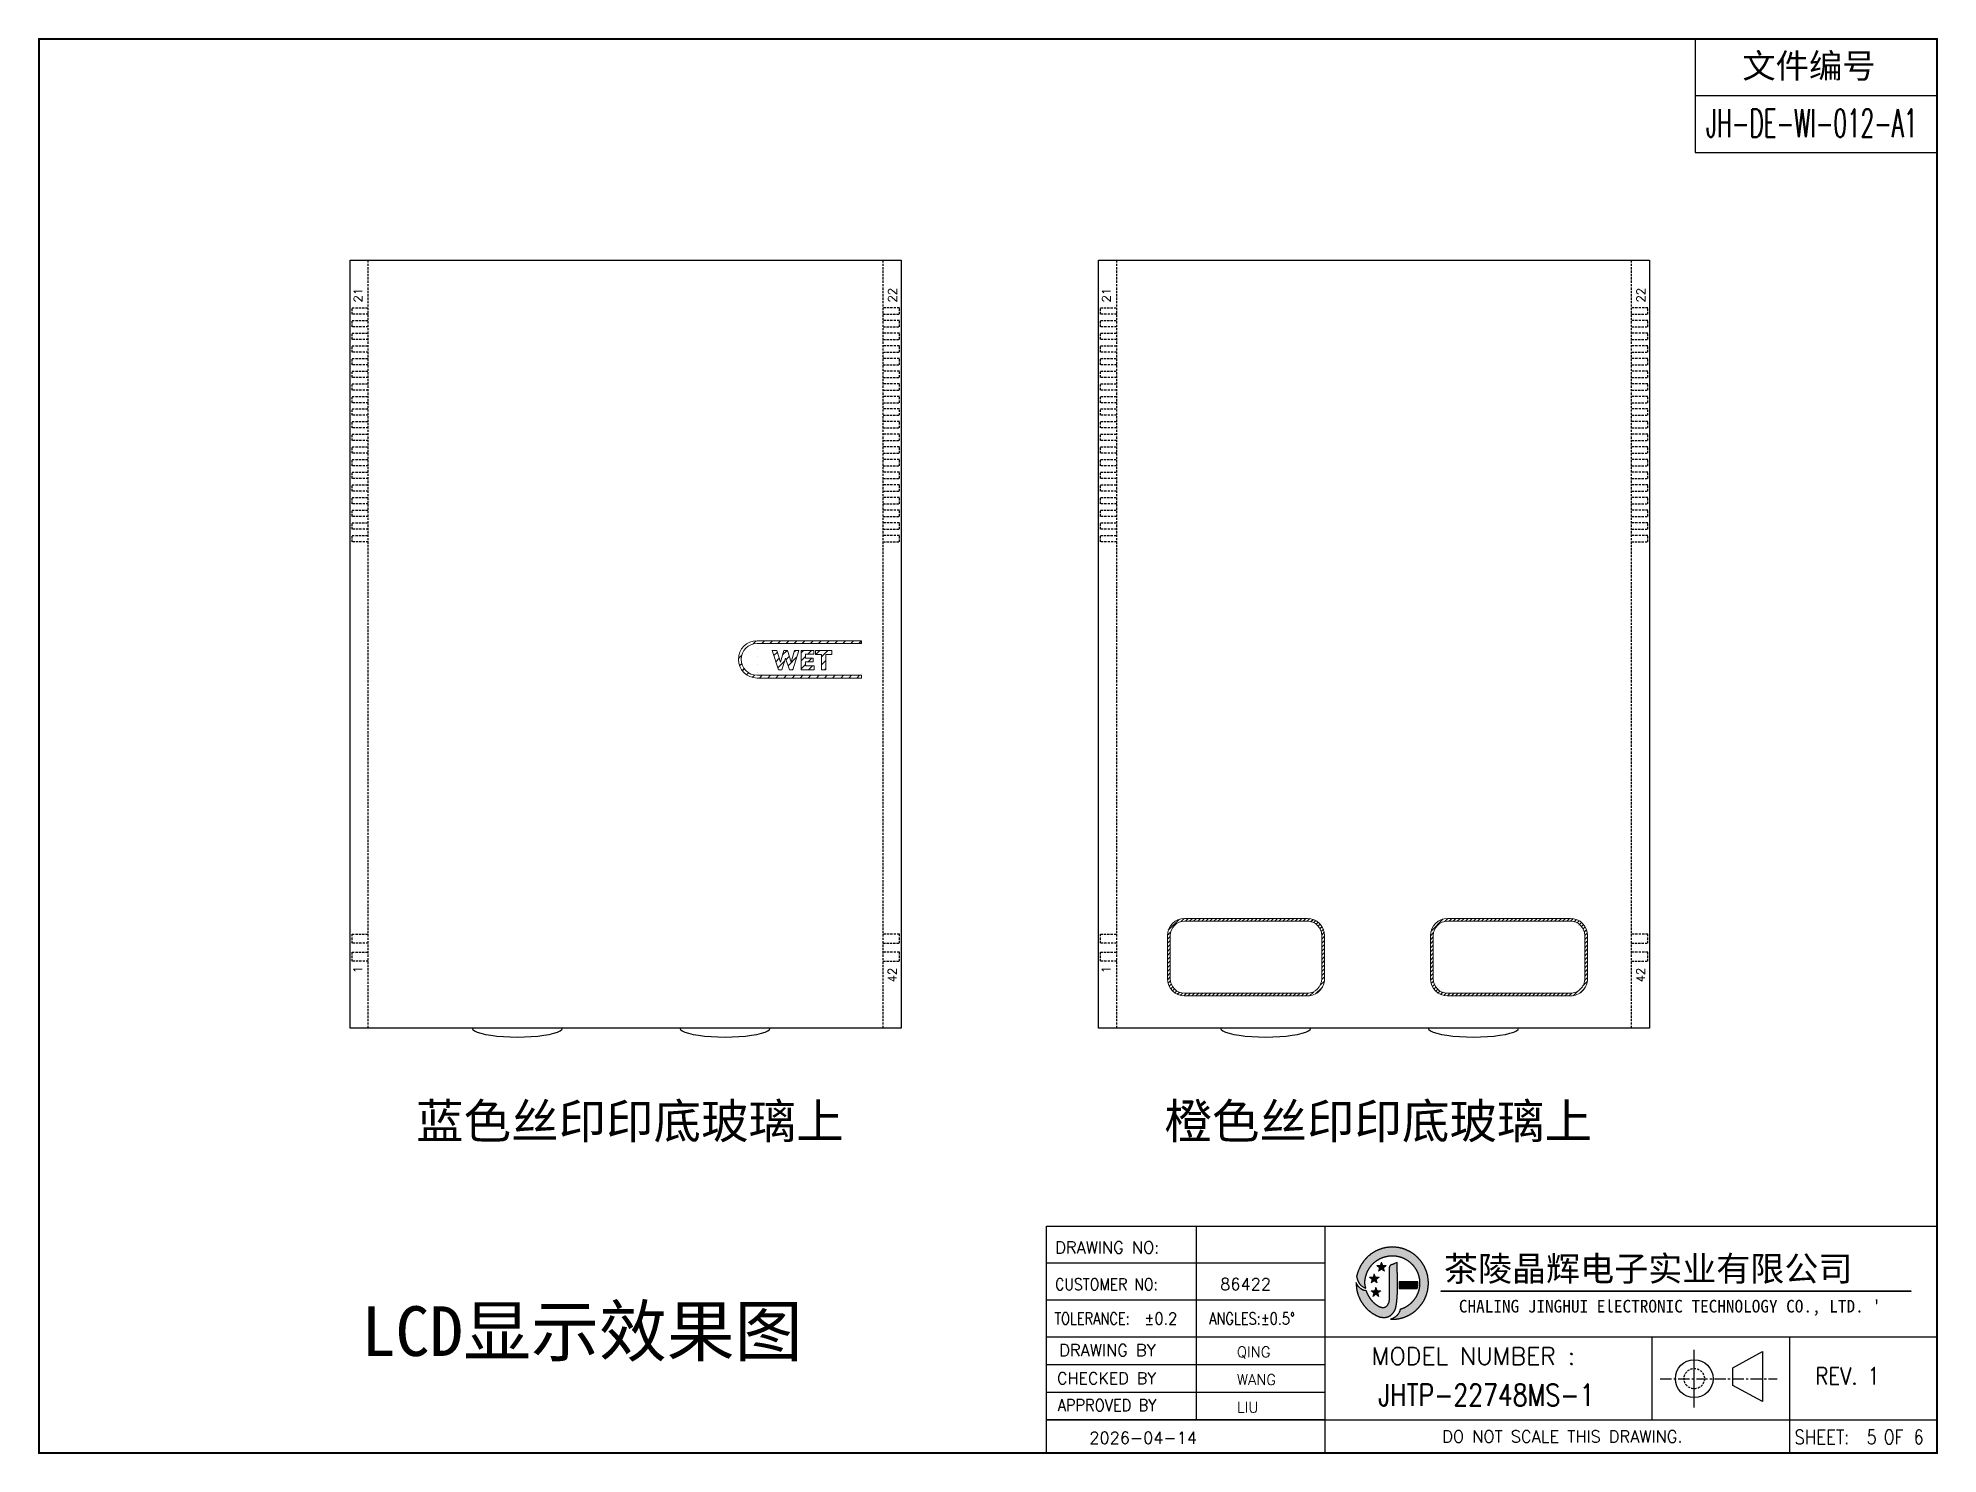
# Model space of a CAD drawing. Header units: millimetres. Extents: x 426 to 1899, y -1707 to -647.
# Drawn here: x 1433.9 to 1644.2, y -924.1 to -767.3 of the extents above; entities that cross this region are included whole.
import ezdxf
from ezdxf.enums import TextEntityAlignment as Align

# ---------------------------------------------------------------- set-up
doc = ezdxf.new("R2010")
doc.units = ezdxf.units.MM
doc.linetypes.add('CENTER', pattern=[2, 1.25, -0.25, 0.25, -0.25])
doc.linetypes.add('HIDDEN', pattern=[0.375, 0.25, -0.125])
for name, color, linetype in [('C', 1, 'Continuous'), ('SEG', 42, 'Continuous'), ('SPEC', 2, 'Continuous'), ('SY', 5, 'Continuous'), ('触摸键', 6, 'Continuous')]:
    doc.layers.add(name, color=color, linetype=linetype)
doc.styles.add('1', font='simhei_0.ttf', dxfattribs={"height": 3})
doc.styles.add('4534', font='simhei_0.ttf')
doc.styles.add('ROMANS', font='ROMANS.shx', dxfattribs={"bigfont": 'AllInOneBig.shx'})
doc.styles.add('样式 1', font='simhei_0.ttf')

msp = doc.modelspace()

# ---------------------------------------------------------------- texts
at = {"style": 'ROMANS'}
for s, height, p in [('22', 0.9457, (1528.461, -795.788)), ('22', 0.9457, (1611.33, -795.788)), ('21', 0.9457, (1469.284, -795.788)), ('21', 0.9457, (1552.153, -795.788)), ('1', 0.946, (1469.265, -870.473)), ('42', 0.9457, (1528.442, -871.073)), ('1', 0.946, (1552.134, -870.473)), ('42', 0.9457, (1611.311, -871.073))]:
    msp.add_text(s, height=height, rotation=90, dxfattribs=at).set_placement(p, align=Align.MIDDLE)
at = {"layer": 'SPEC', "color": 120}
for s, height, style, p in [('文件编号', 2.706, '样式 1', (1622.574, -771.752)), ('86422', 1.3123, 'ROMANS', (1564.755, -905.939)), ('QING', 1.1873, 'ROMANS', (1566.605, -913.393)), ('WANG', 1.1873, 'ROMANS', (1566.605, -916.455)), ('LIU', 1.1873, 'ROMANS', (1566.605, -919.518)), ('2026-04-14', 1.3123, 'ROMANS', (1550.264, -922.958))]:
    msp.add_text(s, height=height, dxfattribs=dict(at, style=style)).set_placement(p)
at = {"layer": 'SPEC', "color": 120, "style": 'ROMANS', "width": 0.519641}
msp.add_text('JH-DE-WI-012-A1', height=3.12, dxfattribs=at).set_placement((1618.568, -778.308), (1641.961, -778.308), align=Align.FIT)
at = {"layer": 'SPEC', "lineweight": 30, "style": '4534'}
for s, height, p in [('蓝色丝印印底玻璃上', 3.8563, (1475.714, -889.165)), ('橙色丝印印底玻璃上', 3.8563, (1558.583, -889.165)), ('LCD显示效果图', 5.509, (1469.692, -913.247))]:
    msp.add_text(s, height=height, dxfattribs=at).set_placement(p)
at = {"layer": 'SPEC', "style": 'ROMANS'}
for s, height, p in [('DRAWING NO:', 1.3123, (1546.49, -901.88)), ('DRAWING BY', 1.3123, (1546.934, -913.265)), ('MODEL NUMBER :', 1.9179, (1581.529, -914.211)), ('DO NOT SCALE THIS DRAWING.', 1.3123, (1589.342, -922.812))]:
    msp.add_text(s, height=height, dxfattribs=at).set_placement(p)
for s, height, width, p in [('CUSTOMER NO:', 1.3123, 0.86, (1546.49, -905.963)), ('TOLERANCE:', 1.3123, 0.8, (1546.418, -909.76)), ('%%P0.2', 1.3123, 0.9, (1556.357, -909.76)), ('ANGLES:%%P0.5%%D', 1.3123, 0.8, (1563.534, -909.76)), ('CHECKED BY', 1.3123, 0.98, (1546.695, -916.367)), ('APPROVED BY', 1.3123, 0.9, (1546.755, -919.356)), ('SHEET:', 1.5748, 0.85, (1628.344, -923.007)), ('OF', 1.5748, 0.8, (1638.239, -923.007))]:
    msp.add_text(s, height=height, dxfattribs=dict(at, width=width)).set_placement(p)
at = {"layer": 'SPEC', "color": 120, "style": 'ROMANS'}
for s, height, width, p in [('REV. 1', 1.8897, 0.85, (1630.646, -916.398)), ('JHTP-22748MS-1', 2.39738, 0.8, (1582.272, -918.753)), ('5', 1.575, 0.8, (1636.356, -923.007)), ('6', 1.575, 0.8, (1641.549, -923.007))]:
    msp.add_text(s, height=height, dxfattribs=dict(at, width=width)).set_placement(p)

# ---------------------------------------------------------------- blocks, each defined once
blk = doc.blocks.new('3')
h = blk.add_hatch(color=150)
h.set_gradient(color1=(59, 131, 247), color2=(30, 113, 246), rotation=15, tint=0.18, name='INVCYLINDER')
edge = h.paths.add_edge_path()
edge.add_spline(control_points=[(5.76, 2.63), (5.82, 2.67), (6.5, 3.36), (6.69, 3.77), (6.96, 4.3), (7.1, 4.88), (7.1, 5.47), (7.1, 5.57), (7.1, 5.68), (7.09, 5.79), (7.01, 6.7), (6.59, 7.55), (5.91, 8.18), (5.23, 8.81), (4.34, 9.16), (3.41, 9.16), (1.74, 9.16), (0.33, 8.04), (-0.13, 6.52), (-0.13, 6.52), (-0.23, 6.19), (-0.23, 6.19), (-0.21, 6.08), (-0.19, 5.79), (0.1, 5.36), (0.24, 5.16), (0.52, 5.04), (0.72, 4.95), (0.62, 5.17), (0.61, 5.49), (0.62, 5.63), (0.7, 7.11), (1.93, 8.27), (3.41, 8.27), (4.03, 8.27), (4.62, 8.07), (5.11, 7.7), (5.42, 7.46), (5.69, 7.14), (5.88, 6.8), (6.07, 6.44), (6.18, 6.03), (6.21, 5.62), (6.21, 5.57), (6.21, 5.52), (6.21, 5.47), (6.21, 5.28), (6.19, 5.1), (6.16, 4.91), (6.16, 4.91), (6.15, 4.91), (6.15, 4.91), (5.97, 4), (5.35, 3.24), (4.49, 2.88), (4.39, 2.85), (4.31, 2.81), (4.22, 2.79), (4.18, 2.61), (4.01, 2), (3.24, 1.78), (3.3, 1.78), (3.36, 1.78), (3.41, 1.78), (4.27, 1.78), (5.1, 2.08), (5.76, 2.63)], knot_values=[0, 0, 0, 0, 1, 1, 1, 2, 2, 2, 3, 3, 3, 4, 4, 4, 5, 5, 5, 6, 6, 6, 7, 7, 7, 8, 8, 8, 9, 9, 9, 10, 10, 10, 11, 11, 11, 12, 12, 12, 13, 13, 13, 14, 14, 14, 15, 15, 15, 16, 16, 16, 17, 17, 17, 18, 18, 18, 19, 19, 19, 20, 20, 20, 21, 21, 21, 22, 22, 22, 22], degree=3, periodic=0)
h = blk.add_hatch(color=150)
h.set_gradient(color1=(44, 122, 246), color2=(30, 113, 246), rotation=15, tint=0.18, name='INVCYLINDER')
edge = h.paths.add_edge_path()
edge.add_spline(control_points=[(3.65, 2.68), (3.65, 2.68), (3.65, 2.68), (3.65, 2.68), (3.65, 2.68), (3.66, 2.69), (3.66, 2.69), (3.7, 2.79), (3.73, 2.87), (3.75, 2.92), (3.75, 2.93), (3.76, 2.95), (3.76, 2.96), (3.76, 2.96), (3.76, 2.97), (3.76, 2.97), (3.8, 3.08), (3.82, 3.22), (3.85, 3.39), (3.85, 3.39), (3.85, 3.4), (3.85, 3.4), (3.88, 3.6), (3.9, 3.82), (3.91, 4.08), (3.91, 4.08), (3.91, 4.11), (3.91, 4.11), (3.93, 4.37), (3.94, 4.64), (3.94, 4.91), (3.94, 5.15), (3.94, 5.39), (3.94, 5.62), (3.94, 6), (3.93, 6.37), (3.92, 6.66), (3.92, 6.94), (3.91, 7.16), (3.91, 7.28), (3.91, 7.28), (3.92, 7.59), (3.92, 7.59), (3.92, 7.59), (3.64, 7.47), (3.64, 7.47), (3.6, 7.45), (3.56, 7.43), (3.53, 7.41), (3.5, 7.4), (3.45, 7.38), (3.44, 7.38), (3.32, 7.37), (3.11, 7.3), (3.11, 7), (3.11, 7), (3.11, 6.72), (3.11, 6.72), (3.11, 6.3), (3.11, 5.48), (3.11, 4.82), (3.11, 4.36), (3.11, 4.04), (3.1, 3.9), (3.1, 3.86), (3.1, 3.84), (3.1, 3.83), (3.07, 3.58), (3.02, 3.32), (2.85, 3.13), (2.74, 3.01), (2.61, 2.96), (2.46, 2.96), (2.32, 2.96), (2.17, 3.01), (2.01, 3.1), (1.5, 3.4), (1.12, 3.84), (0.85, 4.47), (0.82, 4.55), (0.79, 4.62), (0.76, 4.7), (0.25, 4.7), (-0.1, 5.2), (-0.1, 5.2), (-0.19, 5.32), (-0.24, 5.44), (-0.28, 5.54), (-0.28, 5.52), (-0.28, 5.49), (-0.28, 5.47), (-0.28, 3.93), (0.69, 2.54), (2.13, 2.01), (2.13, 2.01), (2.46, 1.95), (2.7, 1.97), (3.23, 2.02), (3.51, 2.4), (3.65, 2.68)], knot_values=[0, 0, 0, 0, 1, 1, 1, 2, 2, 2, 3, 3, 3, 4, 4, 4, 5, 5, 5, 6, 6, 6, 7, 7, 7, 8, 8, 8, 9, 9, 9, 10, 10, 10, 11, 11, 11, 12, 12, 12, 13, 13, 13, 14, 14, 14, 15, 15, 15, 16, 16, 16, 17, 17, 17, 18, 18, 18, 19, 19, 19, 20, 20, 20, 21, 21, 21, 22, 22, 22, 23, 23, 23, 24, 24, 24, 25, 25, 25, 26, 26, 26, 27, 27, 27, 28, 28, 28, 29, 29, 29, 30, 30, 30, 31, 31, 31, 32, 32, 32, 33, 33, 33, 33], degree=3, periodic=0)
h = blk.add_hatch(color=150)
h.set_gradient(color1=(40, 119, 246), color2=(10, 96, 235), centered=1, tint=0.79, name='SPHERICAL')
edge = h.paths.add_edge_path()
edge.add_spline(control_points=[(6.02, 5.62), (6.02, 5.62), (4.13, 5.62), (4.13, 5.62), (4.13, 5.39), (4.13, 5.15), (4.13, 4.91), (4.13, 4.91), (5.97, 4.91), (5.97, 4.91), (6, 5.1), (6.02, 5.28), (6.02, 5.47), (6.02, 5.52), (6.02, 5.57), (6.02, 5.62)], knot_values=[0, 0, 0, 0, 1, 1, 1, 2, 2, 2, 3, 3, 3, 4, 4, 4, 5, 5, 5, 5], degree=3, periodic=0)
h = blk.add_hatch(color=150)
h.set_gradient(color1=(59, 131, 247), color2=(30, 113, 246), rotation=15, tint=0.18, name='INVCYLINDER')
h.paths.add_polyline_path([(8.41, 4.61), (8.41, 4.68), (56.42, 4.68), (56.42, 4.61)])
at = {"layer": 'SEG', "true_color": 0xe50011}
h = blk.add_hatch(color=12, dxfattribs=at)
h.dxf.hatch_style = 2
h.paths.add_polyline_path([(2.3, 7.61), (2.43, 7.27), (2.79, 7.26), (2.5, 7.04), (2.6, 6.69), (2.3, 6.89), (2, 6.69), (2.1, 7.04), (1.82, 7.26), (2.18, 7.27)])
h = blk.add_hatch(color=12, dxfattribs=at)
h.dxf.hatch_style = 2
h.paths.add_polyline_path([(1.74, 5.05), (1.87, 4.71), (2.23, 4.69), (1.94, 4.47), (2.04, 4.12), (1.74, 4.33), (1.44, 4.12), (1.54, 4.47), (1.26, 4.69), (1.62, 4.71)])
at = {"layer": '触摸键', "true_color": 0xe50011}
h = blk.add_hatch(color=12, dxfattribs=at)
h.dxf.hatch_style = 2
h.paths.add_polyline_path([(1.57, 6.43), (1.7, 6.09), (2.06, 6.08), (1.78, 5.86), (1.88, 5.51), (1.57, 5.71), (1.27, 5.51), (1.37, 5.86), (1.09, 6.08), (1.45, 6.09)])
at = {"color": 152, "true_color": 0x0852c9}
for points in [[(5.76, 2.63), (5.79, 2.65), (5.81, 2.68), (5.84, 2.7), (5.86, 2.73), (5.89, 2.75), (5.91, 2.78), (5.94, 2.8), (5.96, 2.83), (5.99, 2.85), (6.01, 2.88), (6.04, 2.91), (6.06, 2.93), (6.08, 2.96), (6.11, 2.98), (6.13, 3.01), (6.15, 3.04), (6.18, 3.06), (6.2, 3.09), (6.22, 3.12), (6.25, 3.14), (6.27, 3.17), (6.29, 3.2), (6.32, 3.22), (6.34, 3.25), (6.36, 3.28), (6.38, 3.31), (6.4, 3.33), (6.43, 3.36), (6.45, 3.39), (6.47, 3.42), (6.49, 3.45), (6.51, 3.48), (6.53, 3.5), (6.55, 3.53), (6.57, 3.56), (6.59, 3.59), (6.61, 3.62), (6.63, 3.65), (6.64, 3.68), (6.66, 3.72), (6.67, 3.75), (6.69, 3.77), (6.7, 3.81), (6.72, 3.84), (6.73, 3.87), (6.75, 3.9), (6.76, 3.93), (6.78, 3.97), (6.79, 4), (6.81, 4.03), (6.82, 4.06), (6.83, 4.1), (6.85, 4.13), (6.86, 4.16), (6.87, 4.19), (6.88, 4.23), (6.9, 4.26), (6.91, 4.29), (6.92, 4.33), (6.93, 4.36), (6.94, 4.4), (6.95, 4.43), (6.96, 4.46), (6.97, 4.5), (6.98, 4.53), (6.99, 4.57), (7, 4.6), (7, 4.63), (7.01, 4.67), (7.02, 4.7), (7.03, 4.74), (7.03, 4.77), (7.04, 4.81), (7.05, 4.84), (7.05, 4.88), (7.06, 4.91), (7.06, 4.95), (7.07, 4.98), (7.07, 5.02), (7.08, 5.05), (7.08, 5.09), (7.08, 5.12), (7.09, 5.16), (7.09, 5.19), (7.09, 5.23), (7.09, 5.26), (7.1, 5.3), (7.1, 5.33), (7.1, 5.37), (7.1, 5.4), (7.1, 5.44), (7.1, 5.47), (7.1, 5.5), (7.1, 5.54), (7.1, 5.58), (7.1, 5.61), (7.1, 5.65), (7.09, 5.68), (7.09, 5.72), (7.09, 5.75), (7.09, 5.79), (7.09, 5.79), (7.08, 5.82), (7.08, 5.86), (7.08, 5.89), (7.07, 5.93), (7.07, 5.96), (7.06, 6), (7.06, 6.03), (7.05, 6.07), (7.05, 6.1), (7.04, 6.14), (7.03, 6.17), (7.03, 6.21), (7.02, 6.24), (7.01, 6.27), (7, 6.31), (7, 6.34), (6.99, 6.38), (6.98, 6.41), (6.97, 6.45), (6.96, 6.48), (6.95, 6.51), (6.94, 6.55), (6.93, 6.58), (6.92, 6.62), (6.91, 6.65), (6.9, 6.68), (6.88, 6.72), (6.87, 6.75), (6.86, 6.78), (6.85, 6.81), (6.83, 6.85), (6.82, 6.88), (6.81, 6.91), (6.79, 6.95), (6.78, 6.98), (6.76, 7.01), (6.75, 7.04), (6.73, 7.07), (6.72, 7.11), (6.7, 7.14), (6.69, 7.17), (6.67, 7.2), (6.65, 7.23), (6.64, 7.26), (6.62, 7.29), (6.6, 7.32), (6.58, 7.35), (6.57, 7.38), (6.55, 7.41), (6.53, 7.44), (6.51, 7.47), (6.49, 7.5), (6.47, 7.53), (6.45, 7.56), (6.43, 7.59), (6.41, 7.62), (6.39, 7.65), (6.37, 7.68), (6.35, 7.7), (6.32, 7.73), (6.3, 7.76), (6.28, 7.79), (6.26, 7.81), (6.24, 7.84), (6.21, 7.87), (6.19, 7.9), (6.17, 7.92), (6.14, 7.95), (6.12, 7.97), (6.1, 8), (6.07, 8.03), (6.05, 8.05), (6.02, 8.08), (6, 8.1), (5.97, 8.13), (5.95, 8.15), (5.92, 8.17), (5.91, 8.18), (5.89, 8.2), (5.86, 8.23), (5.83, 8.25), (5.81, 8.27), (5.78, 8.3), (5.75, 8.32), (5.73, 8.34), (5.7, 8.36), (5.67, 8.39), (5.64, 8.41), (5.61, 8.43), (5.59, 8.45), (5.56, 8.47), (5.53, 8.49), (5.5, 8.51), (5.47, 8.53), (5.44, 8.55), (5.41, 8.57), (5.38, 8.59), (5.35, 8.61), (5.32, 8.63), (5.29, 8.64), (5.26, 8.66), (5.23, 8.68), (5.2, 8.7), (5.17, 8.71), (5.14, 8.73), (5.11, 8.75), (5.07, 8.76), (5.04, 8.78), (5.01, 8.79), (4.98, 8.81), (4.95, 8.82), (4.91, 8.84), (4.88, 8.85), (4.85, 8.87), (4.82, 8.88), (4.78, 8.89), (4.75, 8.91), (4.72, 8.92), (4.69, 8.93), (4.65, 8.94), (4.62, 8.96), (4.59, 8.97), (4.55, 8.98), (4.52, 8.99), (4.48, 9), (4.45, 9.01), (4.42, 9.02), (4.38, 9.03), (4.35, 9.04), (4.31, 9.05), (4.28, 9.06), (4.25, 9.06), (4.21, 9.07), (4.18, 9.08), (4.14, 9.09), (4.11, 9.09), (4.07, 9.1), (4.04, 9.1), (4, 9.11), (3.97, 9.12), (3.93, 9.12), (3.9, 9.13), (3.86, 9.13), (3.83, 9.13), (3.79, 9.14), (3.76, 9.14), (3.72, 9.15), (3.69, 9.15), (3.65, 9.15), (3.62, 9.15), (3.58, 9.15), (3.55, 9.16), (3.51, 9.16), (3.48, 9.16), (3.44, 9.16), (3.41, 9.16), (3.38, 9.16), (3.34, 9.16), (3.3, 9.16), (3.27, 9.16), (3.23, 9.15), (3.2, 9.15), (3.16, 9.15), (3.13, 9.15), (3.09, 9.14), (3.06, 9.14), (3.02, 9.14), (2.99, 9.13), (2.95, 9.13), (2.92, 9.13), (2.88, 9.12), (2.85, 9.12), (2.81, 9.11), (2.78, 9.1), (2.74, 9.1), (2.71, 9.09), (2.67, 9.08), (2.64, 9.08), (2.61, 9.07), (2.57, 9.06), (2.54, 9.05), (2.5, 9.05), (2.47, 9.04), (2.43, 9.03), (2.4, 9.02), (2.37, 9.01), (2.33, 9), (2.3, 8.99), (2.26, 8.98), (2.23, 8.96), (2.2, 8.95), (2.16, 8.94), (2.13, 8.93), (2.1, 8.92), (2.07, 8.9), (2.03, 8.89), (2, 8.88), (1.97, 8.86), (1.94, 8.85), (1.9, 8.84), (1.87, 8.82), (1.84, 8.81), (1.81, 8.79), (1.78, 8.78), (1.74, 8.76), (1.71, 8.74), (1.68, 8.73), (1.65, 8.71), (1.62, 8.69), (1.59, 8.68), (1.56, 8.66), (1.53, 8.64), (1.5, 8.62), (1.47, 8.6), (1.44, 8.58), (1.41, 8.57), (1.38, 8.55), (1.35, 8.53), (1.32, 8.51), (1.29, 8.49), (1.26, 8.47), (1.23, 8.45), (1.2, 8.42), (1.18, 8.4), (1.15, 8.38), (1.12, 8.36), (1.09, 8.34), (1.07, 8.31), (1.04, 8.29), (1.01, 8.27), (0.99, 8.25), (0.96, 8.22), (0.93, 8.2), (0.91, 8.18), (0.88, 8.15), (0.86, 8.13), (0.83, 8.1), (0.8, 8.08), (0.78, 8.05), (0.76, 8.03), (0.73, 8), (0.71, 7.98), (0.68, 7.95), (0.66, 7.92), (0.64, 7.9), (0.61, 7.87), (0.59, 7.84), (0.57, 7.82), (0.55, 7.79), (0.52, 7.76), (0.5, 7.73), (0.48, 7.71), (0.46, 7.68), (0.44, 7.65), (0.42, 7.62), (0.4, 7.59), (0.38, 7.56), (0.36, 7.53), (0.34, 7.5), (0.32, 7.48), (0.3, 7.45), (0.28, 7.42), (0.26, 7.39), (0.24, 7.36), (0.22, 7.32), (0.21, 7.29), (0.19, 7.26), (0.17, 7.23), (0.16, 7.2), (0.14, 7.17), (0.12, 7.14), (0.11, 7.11), (0.09, 7.08), (0.08, 7.04), (0.06, 7.01), (0.05, 6.98), (0.03, 6.95), (0.02, 6.92), (0, 6.88), (-0.01, 6.85), (-0.02, 6.82), (-0.04, 6.78), (-0.05, 6.75), (-0.06, 6.72), (-0.07, 6.68), (-0.08, 6.65), (-0.09, 6.62), (-0.11, 6.58), (-0.12, 6.55), (-0.13, 6.52), (-0.13, 6.52), (-0.14, 6.48), (-0.15, 6.45), (-0.16, 6.42), (-0.17, 6.38), (-0.18, 6.35), (-0.19, 6.31), (-0.2, 6.28), (-0.21, 6.25), (-0.22, 6.21), (-0.23, 6.19), (-0.23, 6.16), (-0.22, 6.12), (-0.22, 6.09), (-0.21, 6.06), (-0.2, 6.02), (-0.19, 5.99), (-0.19, 5.95), (-0.18, 5.92), (-0.17, 5.88), (-0.15, 5.85), (-0.14, 5.82), (-0.13, 5.78), (-0.12, 5.75), (-0.1, 5.72), (-0.09, 5.69), (-0.07, 5.66), (-0.06, 5.62), (-0.04, 5.59), (-0.02, 5.56), (-0.01, 5.53), (0.01, 5.5), (0.03, 5.47), (0.05, 5.44), (0.07, 5.41), (0.09, 5.38), (0.1, 5.36), (0.12, 5.33), (0.15, 5.3), (0.17, 5.28), (0.2, 5.25), (0.22, 5.23), (0.25, 5.21), (0.28, 5.19), (0.31, 5.17), (0.33, 5.15), (0.36, 5.13), (0.4, 5.11), (0.43, 5.09), (0.46, 5.07), (0.49, 5.06), (0.52, 5.04), (0.55, 5.03), (0.58, 5.01), (0.62, 5), (0.65, 4.98), (0.68, 4.97), (0.71, 4.95), (0.72, 4.95), (0.7, 4.99), (0.69, 5.02), (0.68, 5.05), (0.67, 5.09), (0.66, 5.12), (0.65, 5.16), (0.65, 5.19), (0.64, 5.22), (0.63, 5.26), (0.63, 5.29), (0.63, 5.33), (0.62, 5.37), (0.62, 5.4), (0.62, 5.44), (0.62, 5.47), (0.62, 5.51), (0.62, 5.54), (0.62, 5.58), (0.62, 5.61), (0.62, 5.63), (0.62, 5.67), (0.62, 5.7), (0.62, 5.74), (0.63, 5.77), (0.63, 5.81), (0.64, 5.84), (0.64, 5.88), (0.65, 5.91), (0.65, 5.95), (0.66, 5.98), (0.67, 6.02), (0.67, 6.05), (0.68, 6.09), (0.69, 6.12), (0.7, 6.16), (0.7, 6.19), (0.71, 6.22), (0.72, 6.26), (0.73, 6.29), (0.74, 6.33), (0.76, 6.36), (0.77, 6.39), (0.78, 6.43), (0.79, 6.46), (0.8, 6.49), (0.82, 6.52), (0.83, 6.56), (0.84, 6.59), (0.86, 6.62), (0.87, 6.65), (0.89, 6.69), (0.9, 6.72), (0.92, 6.75), (0.94, 6.78), (0.95, 6.81), (0.97, 6.84), (0.99, 6.87), (1.01, 6.9), (1.02, 6.93), (1.04, 6.96), (1.06, 6.99), (1.08, 7.02), (1.1, 7.05), (1.12, 7.08), (1.14, 7.11), (1.16, 7.14), (1.18, 7.17), (1.21, 7.19), (1.23, 7.22), (1.25, 7.25), (1.27, 7.28), (1.3, 7.3), (1.32, 7.33), (1.34, 7.36), (1.37, 7.38), (1.39, 7.41), (1.42, 7.43), (1.44, 7.46), (1.47, 7.48), (1.49, 7.51), (1.52, 7.53), (1.54, 7.55), (1.57, 7.58), (1.6, 7.6), (1.62, 7.62), (1.65, 7.65), (1.68, 7.67), (1.71, 7.69), (1.73, 7.71), (1.76, 7.73), (1.79, 7.75), (1.82, 7.77), (1.85, 7.79), (1.88, 7.81), (1.91, 7.83), (1.94, 7.85), (1.97, 7.87), (2, 7.89), (2.03, 7.9), (2.06, 7.92), (2.09, 7.94), (2.12, 7.95), (2.15, 7.97), (2.19, 7.99), (2.22, 8), (2.25, 8.02), (2.28, 8.03), (2.31, 8.05), (2.35, 8.06), (2.38, 8.07), (2.41, 8.09), (2.45, 8.1), (2.48, 8.11), (2.51, 8.12), (2.55, 8.13), (2.58, 8.14), (2.61, 8.15), (2.65, 8.16), (2.68, 8.17), (2.71, 8.18), (2.75, 8.19), (2.78, 8.2), (2.82, 8.21), (2.85, 8.21), (2.89, 8.22), (2.92, 8.23), (2.96, 8.23), (2.99, 8.24), (3.03, 8.24), (3.06, 8.25), (3.1, 8.25), (3.13, 8.25), (3.17, 8.26), (3.2, 8.26), (3.24, 8.26), (3.27, 8.27), (3.31, 8.27), (3.34, 8.27), (3.38, 8.27), (3.41, 8.27), (3.45, 8.27), (3.48, 8.27), (3.52, 8.27), (3.55, 8.27), (3.59, 8.26), (3.62, 8.26), (3.66, 8.26), (3.69, 8.25), (3.73, 8.25), (3.76, 8.25), (3.8, 8.24), (3.83, 8.24), (3.87, 8.23), (3.9, 8.23), (3.94, 8.22), (3.97, 8.21), (4.01, 8.21), (4.04, 8.2), (4.08, 8.19), (4.11, 8.18), (4.14, 8.17), (4.18, 8.16), (4.21, 8.15), (4.25, 8.14), (4.28, 8.13), (4.31, 8.12), (4.35, 8.11), (4.38, 8.1), (4.41, 8.08), (4.45, 8.07), (4.48, 8.06), (4.51, 8.05), (4.54, 8.03), (4.58, 8.02), (4.61, 8), (4.64, 7.99), (4.67, 7.97), (4.7, 7.95), (4.73, 7.94), (4.76, 7.92), (4.79, 7.9), (4.83, 7.89), (4.86, 7.87), (4.89, 7.85), (4.92, 7.83), (4.95, 7.81), (4.97, 7.79), (5, 7.77), (5.03, 7.75), (5.06, 7.73), (5.09, 7.71), (5.11, 7.7), (5.14, 7.67), (5.16, 7.65), (5.19, 7.63), (5.22, 7.61), (5.25, 7.58), (5.27, 7.56), (5.3, 7.54), (5.32, 7.51), (5.35, 7.49), (5.37, 7.46), (5.4, 7.44), (5.42, 7.41), (5.45, 7.39), (5.47, 7.36), (5.5, 7.34), (5.52, 7.31), (5.54, 7.28), (5.57, 7.26), (5.59, 7.23), (5.61, 7.2), (5.63, 7.17), (5.65, 7.15), (5.67, 7.12), (5.69, 7.09), (5.72, 7.06), (5.73, 7.03), (5.75, 7), (5.77, 6.97), (5.79, 6.94), (5.81, 6.91), (5.83, 6.88), (5.85, 6.85), (5.86, 6.82), (5.88, 6.8), (5.89, 6.77), (5.91, 6.74), (5.92, 6.7), (5.94, 6.67), (5.95, 6.64), (5.97, 6.61), (5.98, 6.58), (6, 6.54), (6.01, 6.51), (6.02, 6.48), (6.04, 6.44), (6.05, 6.41), (6.06, 6.38), (6.07, 6.34), (6.08, 6.31), (6.09, 6.28), (6.1, 6.24), (6.11, 6.21), (6.12, 6.17), (6.13, 6.14), (6.14, 6.11), (6.14, 6.07), (6.15, 6.04), (6.16, 6), (6.17, 5.97), (6.17, 5.93), (6.18, 5.9), (6.18, 5.86), (6.19, 5.83), (6.19, 5.79), (6.2, 5.76), (6.2, 5.72), (6.2, 5.69), (6.2, 5.65), (6.21, 5.62), (6.21, 5.58), (6.21, 5.55), (6.21, 5.51), (6.21, 5.48), (6.21, 5.47), (6.21, 5.43), (6.21, 5.4), (6.21, 5.36), (6.21, 5.33), (6.21, 5.29), (6.2, 5.26), (6.2, 5.22), (6.2, 5.19), (6.19, 5.15), (6.19, 5.12), (6.18, 5.08), (6.18, 5.05), (6.17, 5.01), (6.17, 4.98), (6.16, 4.94), (6.16, 4.91), (6.15, 4.91), (6.15, 4.87), (6.14, 4.84), (6.13, 4.8), (6.12, 4.77), (6.11, 4.73), (6.1, 4.7), (6.09, 4.67), (6.08, 4.63), (6.07, 4.6), (6.06, 4.57), (6.05, 4.53), (6.04, 4.5), (6.03, 4.47), (6.01, 4.43), (6, 4.4), (5.99, 4.37), (5.97, 4.34), (5.96, 4.3), (5.94, 4.27), (5.93, 4.24), (5.91, 4.21), (5.9, 4.18), (5.88, 4.15), (5.86, 4.11), (5.85, 4.08), (5.83, 4.05), (5.81, 4.02), (5.79, 3.99), (5.77, 3.96), (5.75, 3.93), (5.73, 3.9), (5.71, 3.87), (5.69, 3.85), (5.67, 3.82), (5.65, 3.79), (5.63, 3.76), (5.61, 3.73), (5.59, 3.71), (5.56, 3.68), (5.54, 3.65), (5.52, 3.62), (5.49, 3.6), (5.47, 3.57), (5.45, 3.55), (5.42, 3.52), (5.4, 3.5), (5.37, 3.47), (5.35, 3.45), (5.32, 3.42), (5.3, 3.4), (5.27, 3.37), (5.24, 3.35), (5.22, 3.33), (5.19, 3.31), (5.16, 3.28), (5.13, 3.26), (5.11, 3.24), (5.08, 3.22), (5.05, 3.2), (5.02, 3.18), (4.99, 3.16), (4.96, 3.14), (4.93, 3.12), (4.9, 3.1), (4.87, 3.08), (4.84, 3.06), (4.81, 3.04), (4.78, 3.03), (4.75, 3.01), (4.72, 2.99), (4.69, 2.98), (4.66, 2.96), (4.62, 2.95), (4.59, 2.93), (4.56, 2.92), (4.53, 2.9), (4.5, 2.89), (4.49, 2.88), (4.45, 2.87), (4.42, 2.86), (4.39, 2.84), (4.35, 2.83), (4.32, 2.82), (4.29, 2.81), (4.25, 2.8), (4.22, 2.79), (4.22, 2.79), (4.21, 2.75), (4.2, 2.72), (4.19, 2.68), (4.18, 2.65), (4.17, 2.62), (4.16, 2.58), (4.14, 2.55), (4.13, 2.52), (4.12, 2.49), (4.1, 2.46), (4.08, 2.42), (4.07, 2.39), (4.05, 2.36), (4.03, 2.33), (4.01, 2.31), (3.99, 2.28), (3.97, 2.25), (3.94, 2.22), (3.92, 2.19), (3.9, 2.17), (3.87, 2.14), (3.85, 2.12), (3.82, 2.09), (3.79, 2.07), (3.77, 2.05), (3.74, 2.03), (3.71, 2.01), (3.68, 1.99), (3.65, 1.97), (3.62, 1.95), (3.59, 1.93), (3.56, 1.91), (3.53, 1.9), (3.5, 1.88), (3.47, 1.87), (3.43, 1.85), (3.4, 1.84), (3.37, 1.82), (3.34, 1.81), (3.3, 1.8), (3.27, 1.79), (3.24, 1.78), (3.28, 1.78), (3.32, 1.78), (3.35, 1.78), (3.39, 1.78), (3.41, 1.78), (3.45, 1.78), (3.48, 1.78), (3.52, 1.78), (3.55, 1.78), (3.59, 1.78), (3.62, 1.79), (3.66, 1.79), (3.69, 1.79), (3.73, 1.79), (3.76, 1.8), (3.8, 1.8), (3.83, 1.8), (3.87, 1.81), (3.9, 1.81), (3.94, 1.82), (3.97, 1.82), (4.01, 1.83), (4.04, 1.84), (4.08, 1.84), (4.11, 1.85), (4.15, 1.85), (4.18, 1.86), (4.22, 1.87), (4.25, 1.88), (4.28, 1.89), (4.32, 1.89), (4.35, 1.9), (4.39, 1.91), (4.42, 1.92), (4.46, 1.93), (4.49, 1.94), (4.52, 1.95), (4.56, 1.96), (4.59, 1.97), (4.62, 1.99), (4.66, 2), (4.69, 2.01), (4.72, 2.02), (4.76, 2.04), (4.79, 2.05), (4.82, 2.06), (4.85, 2.08), (4.89, 2.09), (4.92, 2.1), (4.95, 2.12), (4.98, 2.13), (5.01, 2.15), (5.05, 2.16), (5.08, 2.18), (5.11, 2.2), (5.14, 2.21), (5.17, 2.23), (5.2, 2.25), (5.23, 2.26), (5.26, 2.28), (5.29, 2.3), (5.32, 2.32), (5.35, 2.34), (5.38, 2.35), (5.41, 2.37), (5.44, 2.39), (5.47, 2.41), (5.5, 2.43), (5.53, 2.45), (5.56, 2.47), (5.59, 2.49), (5.62, 2.51), (5.65, 2.54), (5.67, 2.56), (5.7, 2.58), (5.73, 2.6), (5.76, 2.62)], [(3.65, 2.68), (3.65, 2.68), (3.66, 2.69), (3.67, 2.72), (3.69, 2.75), (3.7, 2.79), (3.71, 2.82), (3.73, 2.85), (3.74, 2.88), (3.75, 2.92), (3.75, 2.92), (3.76, 2.95), (3.76, 2.96), (3.76, 2.97), (3.77, 3), (3.78, 3.04), (3.79, 3.07), (3.8, 3.1), (3.8, 3.14), (3.81, 3.17), (3.82, 3.21), (3.82, 3.24), (3.83, 3.28), (3.84, 3.31), (3.84, 3.35), (3.85, 3.38), (3.85, 3.39), (3.85, 3.4), (3.85, 3.44), (3.86, 3.47), (3.86, 3.51), (3.87, 3.54), (3.87, 3.58), (3.87, 3.61), (3.88, 3.65), (3.88, 3.69), (3.89, 3.72), (3.89, 3.76), (3.89, 3.79), (3.89, 3.83), (3.9, 3.86), (3.9, 3.9), (3.9, 3.93), (3.9, 3.97), (3.91, 4), (3.91, 4.04), (3.91, 4.07), (3.91, 4.08), (3.91, 4.11), (3.92, 4.15), (3.92, 4.18), (3.92, 4.22), (3.92, 4.25), (3.92, 4.29), (3.92, 4.32), (3.93, 4.36), (3.93, 4.39), (3.93, 4.43), (3.93, 4.46), (3.93, 4.5), (3.93, 4.53), (3.93, 4.57), (3.93, 4.61), (3.93, 4.64), (3.94, 4.68), (3.94, 4.71), (3.94, 4.75), (3.94, 4.78), (3.94, 4.82), (3.94, 4.85), (3.94, 4.89), (3.94, 4.91), (3.94, 4.95), (3.94, 4.99), (3.94, 5.02), (3.94, 5.06), (3.94, 5.09), (3.94, 5.13), (3.94, 5.16), (3.94, 5.2), (3.94, 5.23), (3.94, 5.27), (3.94, 5.3), (3.94, 5.34), (3.94, 5.37), (3.94, 5.41), (3.94, 5.44), (3.94, 5.48), (3.94, 5.52), (3.94, 5.55), (3.94, 5.59), (3.94, 5.62), (3.94, 5.65), (3.94, 5.69), (3.94, 5.72), (3.94, 5.76), (3.94, 5.79), (3.94, 5.83), (3.94, 5.86), (3.94, 5.9), (3.94, 5.94), (3.94, 5.97), (3.94, 6.01), (3.94, 6.04), (3.93, 6.08), (3.93, 6.11), (3.93, 6.15), (3.93, 6.18), (3.93, 6.22), (3.93, 6.25), (3.93, 6.29), (3.93, 6.32), (3.93, 6.36), (3.93, 6.39), (3.93, 6.43), (3.93, 6.46), (3.93, 6.5), (3.93, 6.54), (3.92, 6.57), (3.92, 6.61), (3.92, 6.64), (3.92, 6.66), (3.92, 6.7), (3.92, 6.74), (3.92, 6.77), (3.92, 6.81), (3.92, 6.84), (3.92, 6.88), (3.92, 6.91), (3.92, 6.95), (3.92, 6.98), (3.91, 7.02), (3.91, 7.05), (3.91, 7.09), (3.91, 7.12), (3.91, 7.16), (3.91, 7.19), (3.91, 7.23), (3.91, 7.26), (3.91, 7.28), (3.92, 7.59), (3.64, 7.47), (3.61, 7.45), (3.58, 7.44), (3.54, 7.42), (3.53, 7.41), (3.49, 7.4), (3.46, 7.38), (3.44, 7.38), (3.4, 7.37), (3.37, 7.36), (3.33, 7.35), (3.3, 7.34), (3.27, 7.33), (3.24, 7.31), (3.21, 7.28), (3.19, 7.26), (3.17, 7.23), (3.15, 7.2), (3.14, 7.17), (3.13, 7.13), (3.12, 7.1), (3.11, 7.06), (3.11, 7.03), (3.11, 7), (3.11, 6.72), (3.11, 6.69), (3.11, 6.65), (3.11, 6.62), (3.11, 6.58), (3.11, 6.55), (3.11, 6.51), (3.11, 6.48), (3.11, 6.44), (3.11, 6.4), (3.11, 6.37), (3.11, 6.33), (3.11, 6.3), (3.11, 6.26), (3.11, 6.23), (3.11, 6.19), (3.11, 6.16), (3.11, 6.12), (3.11, 6.09), (3.11, 6.05), (3.11, 6.02), (3.11, 5.98), (3.11, 5.95), (3.11, 5.91), (3.11, 5.88), (3.11, 5.84), (3.11, 5.8), (3.11, 5.77), (3.11, 5.73), (3.11, 5.7), (3.11, 5.66), (3.11, 5.63), (3.11, 5.59), (3.11, 5.56), (3.11, 5.52), (3.11, 5.49), (3.11, 5.45), (3.11, 5.42), (3.11, 5.38), (3.11, 5.35), (3.11, 5.31), (3.11, 5.28), (3.11, 5.24), (3.11, 5.2), (3.11, 5.17), (3.11, 5.13), (3.11, 5.1), (3.11, 5.06), (3.11, 5.03), (3.11, 4.99), (3.11, 4.96), (3.11, 4.92), (3.11, 4.89), (3.11, 4.85), (3.11, 4.82), (3.11, 4.78), (3.11, 4.75), (3.11, 4.71), (3.11, 4.68), (3.11, 4.64), (3.11, 4.61), (3.11, 4.57), (3.11, 4.54), (3.11, 4.5), (3.11, 4.47), (3.11, 4.43), (3.11, 4.39), (3.11, 4.36), (3.11, 4.32), (3.11, 4.29), (3.11, 4.25), (3.11, 4.22), (3.11, 4.18), (3.11, 4.15), (3.11, 4.11), (3.11, 4.08), (3.1, 4.04), (3.1, 4.01), (3.1, 3.97), (3.1, 3.94), (3.1, 3.9), (3.1, 3.9), (3.1, 3.86), (3.1, 3.83), (3.1, 3.83), (3.1, 3.79), (3.09, 3.76), (3.09, 3.72), (3.08, 3.69), (3.07, 3.65), (3.07, 3.62), (3.06, 3.58), (3.05, 3.55), (3.05, 3.51), (3.04, 3.48), (3.03, 3.45), (3.01, 3.41), (3, 3.38), (2.99, 3.35), (2.97, 3.31), (2.96, 3.28), (2.94, 3.25), (2.92, 3.22), (2.9, 3.19), (2.88, 3.17), (2.86, 3.14), (2.85, 3.13), (2.82, 3.11), (2.8, 3.08), (2.77, 3.06), (2.74, 3.04), (2.71, 3.02), (2.68, 3.01), (2.65, 2.99), (2.61, 2.98), (2.58, 2.97), (2.54, 2.96), (2.51, 2.96), (2.47, 2.96), (2.46, 2.96), (2.42, 2.96), (2.39, 2.96), (2.35, 2.97), (2.32, 2.97), (2.28, 2.98), (2.25, 2.99), (2.21, 3), (2.18, 3.01), (2.15, 3.03), (2.12, 3.04), (2.08, 3.06), (2.05, 3.07), (2.02, 3.09), (2.01, 3.1), (1.98, 3.12), (1.95, 3.13), (1.92, 3.15), (1.89, 3.17), (1.86, 3.19), (1.83, 3.21), (1.8, 3.23), (1.77, 3.25), (1.75, 3.27), (1.72, 3.29), (1.69, 3.32), (1.66, 3.34), (1.64, 3.36), (1.61, 3.38), (1.58, 3.41), (1.56, 3.43), (1.53, 3.46), (1.5, 3.48), (1.48, 3.5), (1.45, 3.53), (1.43, 3.56), (1.41, 3.58), (1.38, 3.61), (1.36, 3.63), (1.34, 3.66), (1.31, 3.69), (1.29, 3.72), (1.27, 3.74), (1.25, 3.77), (1.23, 3.8), (1.21, 3.83), (1.19, 3.86), (1.17, 3.89), (1.15, 3.91), (1.13, 3.94), (1.11, 3.97), (1.09, 4), (1.07, 4.03), (1.05, 4.06), (1.03, 4.1), (1.02, 4.13), (1, 4.16), (0.98, 4.19), (0.97, 4.22), (0.95, 4.25), (0.94, 4.28), (0.92, 4.31), (0.91, 4.35), (0.89, 4.38), (0.88, 4.41), (0.86, 4.44), (0.85, 4.47), (0.84, 4.5), (0.82, 4.53), (0.81, 4.57), (0.8, 4.6), (0.79, 4.63), (0.78, 4.66), (0.76, 4.7), (0.76, 4.7), (0.73, 4.7), (0.69, 4.71), (0.66, 4.71), (0.62, 4.71), (0.59, 4.72), (0.55, 4.73), (0.52, 4.74), (0.48, 4.75), (0.45, 4.76), (0.42, 4.77), (0.39, 4.79), (0.35, 4.8), (0.32, 4.82), (0.29, 4.84), (0.26, 4.86), (0.23, 4.88), (0.2, 4.9), (0.18, 4.92), (0.15, 4.94), (0.12, 4.96), (0.09, 4.98), (0.07, 5.01), (0.04, 5.03), (0.02, 5.06), (-0.01, 5.08), (-0.03, 5.11), (-0.05, 5.14), (-0.08, 5.16), (-0.1, 5.19), (-0.1, 5.2), (-0.12, 5.23), (-0.14, 5.26), (-0.16, 5.29), (-0.18, 5.32), (-0.19, 5.35), (-0.21, 5.38), (-0.22, 5.41), (-0.24, 5.44), (-0.25, 5.47), (-0.27, 5.51), (-0.28, 5.54), (-0.28, 5.51), (-0.28, 5.47), (-0.28, 5.47), (-0.28, 5.43), (-0.28, 5.4), (-0.28, 5.36), (-0.28, 5.33), (-0.27, 5.29), (-0.27, 5.26), (-0.27, 5.22), (-0.27, 5.19), (-0.26, 5.15), (-0.26, 5.12), (-0.26, 5.08), (-0.25, 5.05), (-0.25, 5.01), (-0.24, 4.98), (-0.24, 4.94), (-0.23, 4.91), (-0.23, 4.87), (-0.22, 4.84), (-0.22, 4.8), (-0.21, 4.77), (-0.2, 4.73), (-0.2, 4.7), (-0.19, 4.66), (-0.18, 4.63), (-0.17, 4.6), (-0.16, 4.56), (-0.15, 4.53), (-0.15, 4.49), (-0.14, 4.46), (-0.13, 4.42), (-0.12, 4.39), (-0.11, 4.36), (-0.09, 4.32), (-0.08, 4.29), (-0.07, 4.26), (-0.06, 4.22), (-0.05, 4.19), (-0.04, 4.16), (-0.02, 4.12), (-0.01, 4.09), (0, 4.06), (0.02, 4.03), (0.03, 3.99), (0.05, 3.96), (0.06, 3.93), (0.08, 3.9), (0.09, 3.87), (0.11, 3.83), (0.12, 3.8), (0.14, 3.77), (0.16, 3.74), (0.17, 3.71), (0.19, 3.68), (0.21, 3.65), (0.22, 3.62), (0.24, 3.59), (0.26, 3.56), (0.28, 3.53), (0.3, 3.5), (0.32, 3.47), (0.34, 3.44), (0.36, 3.41), (0.38, 3.38), (0.4, 3.35), (0.42, 3.32), (0.44, 3.29), (0.46, 3.26), (0.48, 3.24), (0.5, 3.21), (0.52, 3.18), (0.54, 3.15), (0.57, 3.12), (0.59, 3.1), (0.61, 3.07), (0.63, 3.04), (0.66, 3.02), (0.68, 2.99), (0.71, 2.96), (0.73, 2.94), (0.75, 2.91), (0.78, 2.89), (0.8, 2.86), (0.83, 2.84), (0.85, 2.81), (0.88, 2.79), (0.9, 2.76), (0.93, 2.74), (0.96, 2.72), (0.98, 2.69), (1.01, 2.67), (1.04, 2.65), (1.06, 2.62), (1.09, 2.6), (1.12, 2.58), (1.15, 2.56), (1.17, 2.54), (1.2, 2.52), (1.23, 2.49), (1.26, 2.47), (1.29, 2.45), (1.32, 2.43), (1.35, 2.41), (1.38, 2.39), (1.4, 2.37), (1.43, 2.35), (1.46, 2.34), (1.49, 2.32), (1.52, 2.3), (1.55, 2.28), (1.59, 2.26), (1.62, 2.25), (1.65, 2.23), (1.68, 2.21), (1.71, 2.2), (1.74, 2.18), (1.77, 2.16), (1.8, 2.15), (1.84, 2.13), (1.87, 2.12), (1.9, 2.1), (1.93, 2.09), (1.96, 2.07), (2, 2.06), (2.03, 2.05), (2.06, 2.03), (2.1, 2.02), (2.13, 2.01), (2.16, 2), (2.2, 2), (2.23, 1.99), (2.27, 1.99), (2.3, 1.98), (2.34, 1.98), (2.37, 1.98), (2.41, 1.97), (2.44, 1.97), (2.48, 1.97), (2.51, 1.97), (2.55, 1.96), (2.58, 1.96), (2.62, 1.96), (2.65, 1.97), (2.69, 1.97), (2.7, 1.97), (2.73, 1.97), (2.77, 1.98), (2.8, 1.98), (2.83, 1.99), (2.87, 2), (2.9, 2.01), (2.94, 2.02), (2.97, 2.03), (3, 2.04), (3.04, 2.05), (3.07, 2.07), (3.1, 2.08), (3.13, 2.1), (3.16, 2.12), (3.19, 2.14), (3.22, 2.16), (3.25, 2.18), (3.28, 2.2), (3.3, 2.22), (3.33, 2.25), (3.36, 2.27), (3.38, 2.29), (3.41, 2.32), (3.43, 2.35), (3.45, 2.37), (3.48, 2.4), (3.5, 2.43), (3.52, 2.46), (3.54, 2.49), (3.56, 2.51), (3.58, 2.54), (3.6, 2.57), (3.61, 2.61), (3.63, 2.64), (3.65, 2.67)], [(6.02, 5.62), (4.13, 5.62), (4.13, 5.58), (4.13, 5.55), (4.13, 5.51), (4.13, 5.48), (4.13, 5.44), (4.13, 5.41), (4.13, 5.37), (4.13, 5.34), (4.13, 5.3), (4.13, 5.26), (4.13, 5.23), (4.13, 5.19), (4.13, 5.16), (4.13, 5.12), (4.13, 5.09), (4.13, 5.05), (4.13, 5.02), (4.13, 4.98), (4.13, 4.95), (4.13, 4.91), (5.97, 4.91), (5.97, 4.95), (5.98, 4.98), (5.99, 5.02), (5.99, 5.05), (6, 5.09), (6, 5.12), (6.01, 5.16), (6.01, 5.19), (6.01, 5.23), (6.02, 5.26), (6.02, 5.3), (6.02, 5.33), (6.02, 5.37), (6.02, 5.41), (6.02, 5.44), (6.02, 5.47), (6.02, 5.5), (6.02, 5.54), (6.02, 5.58), (6.02, 5.61)]]:
    blk.add_lwpolyline(points, close=True, dxfattribs=at)
blk.add_lwpolyline([(8.41, 4.61), (8.41, 4.68), (56.42, 4.68), (56.42, 4.61)], close=True)
at = {"layer": 'SEG', "color": 1, "lineweight": 0}
for points in [[(1.57, 6.43), (1.7, 6.09), (2.06, 6.08), (1.78, 5.86), (1.88, 5.51), (1.57, 5.71), (1.27, 5.51), (1.37, 5.86), (1.09, 6.08), (1.45, 6.09)], [(2.3, 7.61), (2.43, 7.27), (2.79, 7.26), (2.5, 7.04), (2.6, 6.69), (2.3, 6.89), (2, 6.69), (2.1, 7.04), (1.82, 7.26), (2.18, 7.27)], [(1.74, 5.05), (1.87, 4.71), (2.23, 4.69), (1.94, 4.47), (2.04, 4.12), (1.74, 4.33), (1.44, 4.12), (1.54, 4.47), (1.26, 4.69), (1.62, 4.71)]]:
    blk.add_lwpolyline(points, close=True, dxfattribs=at)
at = {"layer": 'C', "color": 4, "style": '1'}
blk.add_text('茶陵晶辉电子实业有限公司', height=2.5508, dxfattribs=at).set_placement((8.69, 5.68))
at = {"layer": 'SPEC', "color": 4, "style": '1'}
blk.add_text("CHALING JINGHUI ElECTRONIC TECHNOLOGY CO., LTD. '", height=1.2941, dxfattribs=at).set_placement((10.22, 2.47))

# ---------------------------------------------------------------- hatches: boundary and pattern name
at = {"layer": 'SY'}
h = msp.add_hatch(dxfattribs=at)
h.set_pattern_fill('ANSI31', color=140, scale=0.2, style=0)
edge = h.paths.add_edge_path()
edge.add_line((1525.037, -838.178), (1513.475, -838.178))
edge.add_arc((1513.475, -836.113), 2.065, 89.99988, 269.99988, ccw=False)
edge.add_line((1513.475, -834.047), (1525.037, -834.047))
edge.add_line((1525.037, -834.047), (1525.037, -834.348))
edge.add_line((1525.037, -834.348), (1513.475, -834.348))
edge.add_arc((1513.475, -836.113), 1.765, 90.00013, 270.00013)
edge.add_line((1513.475, -837.877), (1525.037, -837.877))
edge.add_line((1525.037, -837.877), (1525.037, -838.178))
h.paths.add_polyline_path([(1520.594, -835.556), (1519.95, -835.556), (1519.95, -835.114), (1521.735, -835.114), (1521.735, -835.556), (1521.091, -835.556), (1521.091, -837.257), (1520.594, -837.257)], flags=17)
h.paths.add_polyline_path([(1516.844, -835.114), (1517.254, -836.432), (1517.632, -835.114), (1518.112, -835.114), (1517.436, -837.257), (1517.052, -837.257), (1516.637, -835.978), (1516.233, -837.257), (1515.852, -837.257), (1515.15, -835.114), (1515.665, -835.114), (1516.066, -836.432), (1516.452, -835.114)], flags=17)
h.paths.add_polyline_path([(1519.681, -836.393), (1518.843, -836.393), (1518.843, -836.824), (1519.812, -836.824), (1519.812, -837.257), (1518.343, -837.257), (1518.343, -835.114), (1519.777, -835.114), (1519.777, -835.545), (1518.843, -835.545), (1518.843, -835.966), (1519.681, -835.966)], flags=17)
h = msp.add_hatch(dxfattribs=at)
h.set_pattern_fill('ANSI31', color=30, scale=0.1, style=0)
edge = h.paths.add_edge_path(flags=16)
edge.add_arc((1589.943, -871.483), 1.587, 180.07645, 269.92355)
edge.add_line((1589.94, -873.07), (1603.535, -873.07))
edge.add_arc((1603.537, -871.483), 1.587, 269.91295, 359.93163)
edge.add_line((1605.124, -871.485), (1605.124, -866.683))
edge.add_arc((1603.537, -866.685), 1.587, 0.06876, 89.91256)
edge.add_line((1603.54, -865.098), (1589.94, -865.098))
edge.add_arc((1589.943, -866.685), 1.587, 90.07645, 179.92355)
edge.add_line((1588.355, -866.683), (1588.355, -871.485))
edge = h.paths.add_edge_path(flags=16)
edge.add_line((1559.228, -866.683), (1559.228, -871.485))
edge.add_arc((1560.816, -871.483), 1.587, 180.07645, 269.92355)
edge.add_line((1560.813, -873.07), (1574.408, -873.07))
edge.add_arc((1574.41, -871.483), 1.587, 269.91295, 359.93163)
edge.add_line((1575.997, -871.485), (1575.997, -866.683))
edge.add_arc((1574.41, -866.685), 1.587, 0.06876, 89.91256)
edge.add_line((1574.413, -865.098), (1560.813, -865.098))
edge.add_arc((1560.816, -866.685), 1.587, 90.07645, 179.92355)
edge = h.paths.add_edge_path()
edge.add_line((1558.92, -866.683), (1558.92, -871.485))
edge.add_arc((1560.816, -871.482), 1.895, 180.07704, 269.93347)
edge.add_line((1560.813, -873.378), (1574.408, -873.378))
edge.add_arc((1574.41, -871.482), 1.895, 269.92446, 359.92971)
edge.add_line((1576.305, -871.485), (1576.305, -866.683))
edge.add_arc((1574.41, -866.686), 1.895, 0.07022, 89.92453)
edge.add_line((1574.413, -864.791), (1560.813, -864.791))
edge.add_arc((1560.816, -866.686), 1.895, 90.06627, 179.92322)
edge = h.paths.add_edge_path()
edge.add_line((1605.432, -866.683), (1605.432, -871.485))
edge.add_arc((1603.537, -871.482), 1.895, 269.92446, 359.92971, ccw=False)
edge.add_line((1603.535, -873.378), (1589.94, -873.378))
edge.add_arc((1589.943, -871.482), 1.895, 180.07704, 269.93347, ccw=False)
edge.add_line((1588.047, -871.485), (1588.047, -866.683))
edge.add_arc((1589.943, -866.686), 1.895, 90.06627, 179.92322, ccw=False)
edge.add_line((1589.94, -864.791), (1603.54, -864.791))
edge.add_arc((1603.537, -866.686), 1.895, 0.07022, 89.92453, ccw=False)

# ---------------------------------------------------------------- linework, layer by layer
for points in [[(1529.428, -791.931), (1529.428, -876.931), (1468.428, -876.931), (1468.428, -791.931)], [(1612.297, -791.931), (1612.297, -876.931), (1551.297, -876.931), (1551.297, -791.931)]]:
    msp.add_lwpolyline(points, close=True)
at = {"linetype": 'HIDDEN'}
for points in [[(1470.428, -876.931), (1470.428, -791.931)], [(1527.428, -876.931), (1527.428, -791.931)], [(1553.297, -876.931), (1553.297, -791.931)], [(1610.297, -876.931), (1610.297, -791.931)], [(1470.428, -797.891), (1468.628, -797.891), (1468.628, -797.191), (1470.428, -797.191)], [(1527.428, -797.891), (1529.228, -797.891), (1529.228, -797.191), (1527.428, -797.191)], [(1553.297, -797.891), (1551.497, -797.891), (1551.497, -797.191), (1553.297, -797.191)], [(1610.297, -797.891), (1612.097, -797.891), (1612.097, -797.191), (1610.297, -797.191)], [(1470.428, -799.291), (1468.628, -799.291), (1468.628, -798.591), (1470.428, -798.591)], [(1527.428, -799.291), (1529.228, -799.291), (1529.228, -798.591), (1527.428, -798.591)], [(1553.297, -799.291), (1551.497, -799.291), (1551.497, -798.591), (1553.297, -798.591)], [(1610.297, -799.291), (1612.097, -799.291), (1612.097, -798.591), (1610.297, -798.591)], [(1470.428, -800.691), (1468.628, -800.691), (1468.628, -799.991), (1470.428, -799.991)], [(1470.428, -802.091), (1468.628, -802.091), (1468.628, -801.391), (1470.428, -801.391)], [(1527.428, -800.691), (1529.228, -800.691), (1529.228, -799.991), (1527.428, -799.991)], [(1527.428, -802.091), (1529.228, -802.091), (1529.228, -801.391), (1527.428, -801.391)], [(1553.297, -800.691), (1551.497, -800.691), (1551.497, -799.991), (1553.297, -799.991)], [(1553.297, -802.091), (1551.497, -802.091), (1551.497, -801.391), (1553.297, -801.391)], [(1610.297, -800.691), (1612.097, -800.691), (1612.097, -799.991), (1610.297, -799.991)], [(1610.297, -802.091), (1612.097, -802.091), (1612.097, -801.391), (1610.297, -801.391)], [(1470.428, -803.491), (1468.628, -803.491), (1468.628, -802.791), (1470.428, -802.791)], [(1527.428, -803.491), (1529.228, -803.491), (1529.228, -802.791), (1527.428, -802.791)], [(1553.297, -803.491), (1551.497, -803.491), (1551.497, -802.791), (1553.297, -802.791)], [(1610.297, -803.491), (1612.097, -803.491), (1612.097, -802.791), (1610.297, -802.791)], [(1470.428, -804.891), (1468.628, -804.891), (1468.628, -804.191), (1470.428, -804.191)], [(1470.428, -806.291), (1468.628, -806.291), (1468.628, -805.591), (1470.428, -805.591)], [(1527.428, -804.891), (1529.228, -804.891), (1529.228, -804.191), (1527.428, -804.191)], [(1527.428, -806.291), (1529.228, -806.291), (1529.228, -805.591), (1527.428, -805.591)], [(1553.297, -804.891), (1551.497, -804.891), (1551.497, -804.191), (1553.297, -804.191)], [(1553.297, -806.291), (1551.497, -806.291), (1551.497, -805.591), (1553.297, -805.591)], [(1610.297, -804.891), (1612.097, -804.891), (1612.097, -804.191), (1610.297, -804.191)], [(1610.297, -806.291), (1612.097, -806.291), (1612.097, -805.591), (1610.297, -805.591)], [(1470.428, -807.691), (1468.628, -807.691), (1468.628, -806.991), (1470.428, -806.991)], [(1527.428, -807.691), (1529.228, -807.691), (1529.228, -806.991), (1527.428, -806.991)], [(1553.297, -807.691), (1551.497, -807.691), (1551.497, -806.991), (1553.297, -806.991)], [(1610.297, -807.691), (1612.097, -807.691), (1612.097, -806.991), (1610.297, -806.991)], [(1470.428, -809.091), (1468.628, -809.091), (1468.628, -808.391), (1470.428, -808.391)], [(1470.428, -810.491), (1468.628, -810.491), (1468.628, -809.791), (1470.428, -809.791)], [(1527.428, -809.091), (1529.228, -809.091), (1529.228, -808.391), (1527.428, -808.391)], [(1527.428, -810.491), (1529.228, -810.491), (1529.228, -809.791), (1527.428, -809.791)], [(1553.297, -809.091), (1551.497, -809.091), (1551.497, -808.391), (1553.297, -808.391)], [(1553.297, -810.491), (1551.497, -810.491), (1551.497, -809.791), (1553.297, -809.791)], [(1610.297, -809.091), (1612.097, -809.091), (1612.097, -808.391), (1610.297, -808.391)], [(1610.297, -810.491), (1612.097, -810.491), (1612.097, -809.791), (1610.297, -809.791)], [(1470.428, -811.891), (1468.628, -811.891), (1468.628, -811.191), (1470.428, -811.191)], [(1527.428, -811.891), (1529.228, -811.891), (1529.228, -811.191), (1527.428, -811.191)], [(1553.297, -811.891), (1551.497, -811.891), (1551.497, -811.191), (1553.297, -811.191)], [(1610.297, -811.891), (1612.097, -811.891), (1612.097, -811.191), (1610.297, -811.191)], [(1470.428, -813.291), (1468.628, -813.291), (1468.628, -812.591), (1470.428, -812.591)], [(1470.428, -814.691), (1468.628, -814.691), (1468.628, -813.991), (1470.428, -813.991)], [(1527.428, -813.291), (1529.228, -813.291), (1529.228, -812.591), (1527.428, -812.591)], [(1527.428, -814.691), (1529.228, -814.691), (1529.228, -813.991), (1527.428, -813.991)], [(1553.297, -813.291), (1551.497, -813.291), (1551.497, -812.591), (1553.297, -812.591)], [(1553.297, -814.691), (1551.497, -814.691), (1551.497, -813.991), (1553.297, -813.991)], [(1610.297, -813.291), (1612.097, -813.291), (1612.097, -812.591), (1610.297, -812.591)], [(1610.297, -814.691), (1612.097, -814.691), (1612.097, -813.991), (1610.297, -813.991)], [(1470.428, -816.091), (1468.628, -816.091), (1468.628, -815.391), (1470.428, -815.391)], [(1527.428, -816.091), (1529.228, -816.091), (1529.228, -815.391), (1527.428, -815.391)], [(1553.297, -816.091), (1551.497, -816.091), (1551.497, -815.391), (1553.297, -815.391)], [(1610.297, -816.091), (1612.097, -816.091), (1612.097, -815.391), (1610.297, -815.391)], [(1470.428, -817.491), (1468.628, -817.491), (1468.628, -816.791), (1470.428, -816.791)], [(1470.428, -818.891), (1468.628, -818.891), (1468.628, -818.191), (1470.428, -818.191)], [(1527.428, -817.491), (1529.228, -817.491), (1529.228, -816.791), (1527.428, -816.791)], [(1527.428, -818.891), (1529.228, -818.891), (1529.228, -818.191), (1527.428, -818.191)], [(1553.297, -817.491), (1551.497, -817.491), (1551.497, -816.791), (1553.297, -816.791)], [(1553.297, -818.891), (1551.497, -818.891), (1551.497, -818.191), (1553.297, -818.191)], [(1610.297, -817.491), (1612.097, -817.491), (1612.097, -816.791), (1610.297, -816.791)], [(1610.297, -818.891), (1612.097, -818.891), (1612.097, -818.191), (1610.297, -818.191)], [(1470.428, -820.291), (1468.628, -820.291), (1468.628, -819.591), (1470.428, -819.591)], [(1527.428, -820.291), (1529.228, -820.291), (1529.228, -819.591), (1527.428, -819.591)], [(1553.297, -820.291), (1551.497, -820.291), (1551.497, -819.591), (1553.297, -819.591)], [(1610.297, -820.291), (1612.097, -820.291), (1612.097, -819.591), (1610.297, -819.591)], [(1470.428, -821.691), (1468.628, -821.691), (1468.628, -820.991), (1470.428, -820.991)], [(1470.428, -823.091), (1468.628, -823.091), (1468.628, -822.391), (1470.428, -822.391)], [(1527.428, -821.691), (1529.228, -821.691), (1529.228, -820.991), (1527.428, -820.991)], [(1527.428, -823.091), (1529.228, -823.091), (1529.228, -822.391), (1527.428, -822.391)], [(1553.297, -821.691), (1551.497, -821.691), (1551.497, -820.991), (1553.297, -820.991)], [(1553.297, -823.091), (1551.497, -823.091), (1551.497, -822.391), (1553.297, -822.391)], [(1610.297, -821.691), (1612.097, -821.691), (1612.097, -820.991), (1610.297, -820.991)], [(1610.297, -823.091), (1612.097, -823.091), (1612.097, -822.391), (1610.297, -822.391)], [(1470.428, -867.527), (1468.628, -867.527), (1468.628, -866.527), (1470.428, -866.527)], [(1527.428, -867.527), (1529.228, -867.527), (1529.228, -866.527), (1527.428, -866.527)], [(1553.297, -867.527), (1551.497, -867.527), (1551.497, -866.527), (1553.297, -866.527)], [(1610.297, -867.527), (1612.097, -867.527), (1612.097, -866.527), (1610.297, -866.527)], [(1470.428, -869.527), (1468.628, -869.527), (1468.628, -868.527), (1470.428, -868.527)], [(1527.428, -869.527), (1529.228, -869.527), (1529.228, -868.527), (1527.428, -868.527)], [(1553.297, -869.527), (1551.497, -869.527), (1551.497, -868.527), (1553.297, -868.527)], [(1610.297, -869.527), (1612.097, -869.527), (1612.097, -868.527), (1610.297, -868.527)]]:
    msp.add_lwpolyline(points, dxfattribs=at)
for points in [[(1481.928, -876.931), (1481.99, -877.087), (1482.173, -877.24), (1482.473, -877.385), (1482.883, -877.519), (1483.392, -877.638), (1483.989, -877.74), (1484.658, -877.822), (1485.383, -877.882), (1486.146, -877.919), (1486.928, -877.931), (1487.71, -877.919), (1488.473, -877.882), (1489.198, -877.822), (1489.867, -877.74), (1490.464, -877.638), (1490.973, -877.519), (1491.383, -877.385), (1491.683, -877.24), (1491.866, -877.087), (1491.928, -876.931)], [(1504.928, -876.931), (1504.99, -877.087), (1505.173, -877.24), (1505.473, -877.385), (1505.883, -877.519), (1506.392, -877.638), (1506.989, -877.74), (1507.658, -877.822), (1508.383, -877.882), (1509.146, -877.919), (1509.928, -877.931), (1510.71, -877.919), (1511.473, -877.882), (1512.198, -877.822), (1512.867, -877.74), (1513.464, -877.638), (1513.973, -877.519), (1514.383, -877.385), (1514.683, -877.24), (1514.866, -877.087), (1514.928, -876.931)], [(1564.797, -876.931), (1564.859, -877.087), (1565.042, -877.24), (1565.342, -877.385), (1565.752, -877.519), (1566.262, -877.638), (1566.858, -877.74), (1567.527, -877.822), (1568.252, -877.882), (1569.015, -877.919), (1569.797, -877.931), (1570.579, -877.919), (1571.342, -877.882), (1572.067, -877.822), (1572.736, -877.74), (1573.333, -877.638), (1573.842, -877.519), (1574.252, -877.385), (1574.552, -877.24), (1574.736, -877.087), (1574.797, -876.931)], [(1587.797, -876.931), (1587.859, -877.087), (1588.042, -877.24), (1588.342, -877.385), (1588.752, -877.519), (1589.262, -877.638), (1589.858, -877.74), (1590.527, -877.822), (1591.252, -877.882), (1592.015, -877.919), (1592.797, -877.931), (1593.579, -877.919), (1594.342, -877.882), (1595.067, -877.822), (1595.736, -877.74), (1596.333, -877.638), (1596.842, -877.519), (1597.252, -877.385), (1597.552, -877.24), (1597.736, -877.087), (1597.797, -876.931)]]:
    msp.add_lwpolyline(points)
at = {"layer": 'SPEC'}
for p, q in [((1644.133, -773.705), (1617.365, -773.705)), ((1617.365, -779.991), (1644.133, -779.991))]:
    msp.add_line(p, q, dxfattribs=at)
at = {"layer": 'SPEC', "lineweight": 30, "const_width": 0.209}
msp.add_lwpolyline([(1433.957, -923.992), (1433.957, -767.419), (1644.133, -767.419), (1644.133, -923.992)], close=True, dxfattribs=at)
at = {"layer": 'SPEC'}
for points in [[(1617.365, -767.419), (1617.365, -773.705), (1617.365, -779.991)], [(1545.522, -923.992), (1545.522, -898.864), (1644.133, -898.864)], [(1562.118, -920.299), (1562.118, -898.864)], [(1576.388, -923.992), (1576.388, -898.864)], [(1545.522, -902.947), (1576.388, -902.947)], [(1545.522, -907.03), (1576.388, -907.03)], [(1545.522, -911.112), (1576.388, -911.112), (1644.133, -911.112)], [(1612.545, -911.112), (1612.545, -920.299)], [(1617.247, -918.965), (1617.247, -912.548)], [(1627.838, -923.992), (1627.838, -911.112)], [(1545.522, -914.174), (1576.388, -914.174)], [(1545.522, -917.237), (1576.388, -917.237)], [(1576.388, -920.299), (1545.522, -920.299), (1644.133, -920.299)]]:
    msp.add_lwpolyline(points, dxfattribs=at)
msp.add_lwpolyline([(1621.51, -916.498), (1621.51, -914.545), (1624.818, -912.744), (1624.818, -918.299)], close=True, dxfattribs=at)
at = {"layer": 'SPEC', "linetype": 'CENTER'}
msp.add_lwpolyline([(1613.48, -915.756), (1626.428, -915.756)], dxfattribs=at)
at = {"layer": 'SPEC'}
msp.add_circle((1617.247, -915.756), 2.093, dxfattribs=at)
at = {"layer": 'SPEC', "linetype": 'HIDDEN'}
msp.add_circle((1617.247, -915.756), 1.127, dxfattribs=at)
at = {"layer": 'SY', "color": 140, "lineweight": 9}
msp.add_lwpolyline([(1525.037, -838.178), (1513.475, -838.178, -1), (1513.475, -834.047), (1525.037, -834.047), (1525.037, -834.348), (1513.475, -834.348, 1), (1513.475, -837.877), (1525.037, -837.877)], format="xyb", close=True, dxfattribs=at)
for points in [[(1516.844, -835.114), (1517.254, -836.432), (1517.632, -835.114), (1518.112, -835.114), (1517.436, -837.257), (1517.052, -837.257), (1516.637, -835.978), (1516.233, -837.257), (1515.852, -837.257), (1515.15, -835.114), (1515.665, -835.114), (1516.066, -836.432), (1516.452, -835.114)], [(1519.681, -836.393), (1518.843, -836.393), (1518.843, -836.824), (1519.812, -836.824), (1519.812, -837.257), (1518.343, -837.257), (1518.343, -835.114), (1519.777, -835.114), (1519.777, -835.545), (1518.843, -835.545), (1518.843, -835.966), (1519.681, -835.966)], [(1520.594, -835.556), (1519.95, -835.556), (1519.95, -835.114), (1521.735, -835.114), (1521.735, -835.556), (1521.091, -835.556), (1521.091, -837.257), (1520.594, -837.257)]]:
    msp.add_lwpolyline(points, close=True, dxfattribs=at)
at = {"layer": 'SY', "color": 30, "lineweight": 9}
for points in [[(1558.92, -866.683), (1558.92, -871.485, 0.4134799), (1560.813, -873.378), (1574.408, -873.378, 0.4142404), (1576.305, -871.485), (1576.305, -866.683, 0.413469), (1574.413, -864.791), (1560.813, -864.791, 0.4134825)], [(1559.228, -866.683), (1559.228, -871.485, 0.4134322), (1560.813, -873.07), (1574.408, -873.07, 0.4143091), (1575.997, -871.485), (1575.997, -866.683, 0.4134153), (1574.413, -865.098), (1560.813, -865.098, 0.4134322)], [(1605.432, -866.683), (1605.432, -871.485, -0.4142404), (1603.535, -873.378), (1589.94, -873.378, -0.4134799), (1588.047, -871.485), (1588.047, -866.683, -0.4134825), (1589.94, -864.791), (1603.54, -864.791, -0.413469)], [(1588.355, -871.485, 0.4134322), (1589.94, -873.07), (1603.535, -873.07, 0.4143091), (1605.124, -871.485), (1605.124, -866.683, 0.4134153), (1603.54, -865.098), (1589.94, -865.098, 0.4134322), (1588.355, -866.683)]]:
    msp.add_lwpolyline(points, format="xyb", close=True, dxfattribs=at)

# ---------------------------------------------------------------- block references
at = {"xscale": 1.083406033544406, "yscale": 1.083406033544435, "zscale": 1.083406033544263}
msp.add_blockref('3', (1580.114, -911.107), dxfattribs=at)

msp.set_redraw_order([(e.dxf.handle, doc.entitydb.next_handle()) for e in msp.query("TEXT MTEXT ATTDEF DIMENSION ARC_DIMENSION")])  # texts and dimensions are drawn at this point

doc.saveas('drawing.dxf')
